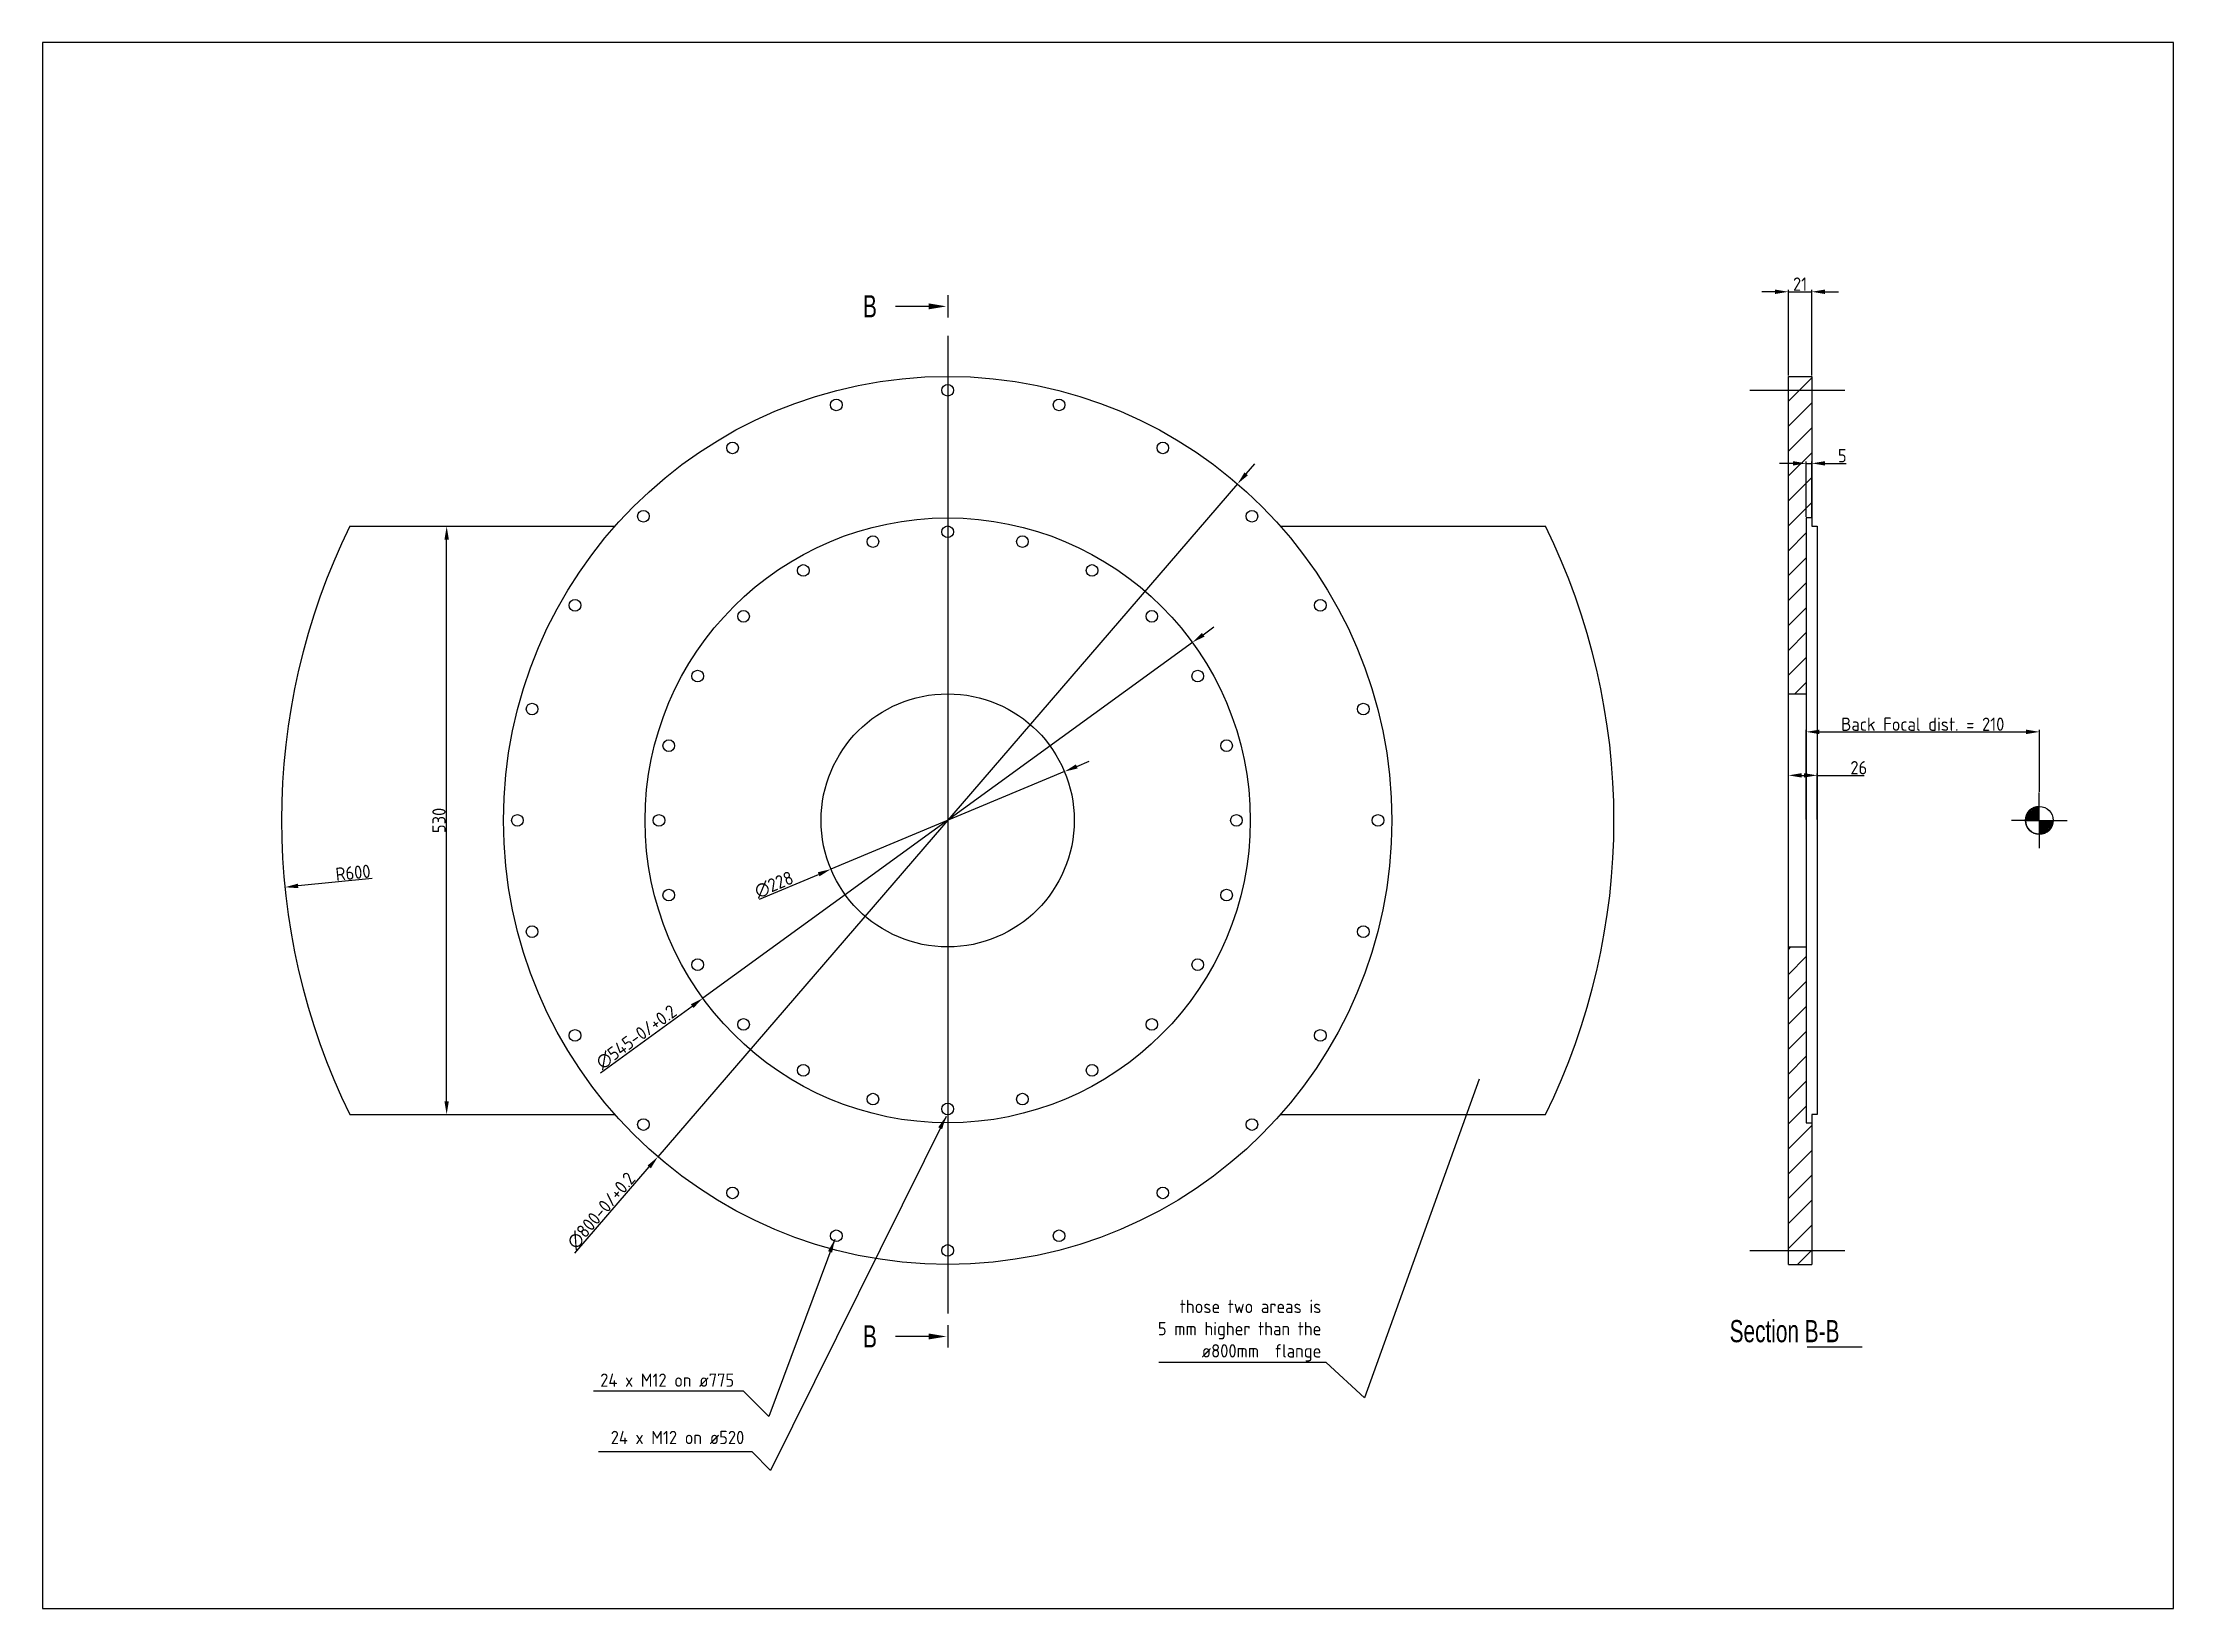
# Paper-space layout 'Layout1' of a CAD drawing. Extents: x -811 to 1108, y -705 to 705.
import ezdxf
from ezdxf.enums import TextEntityAlignment as Align

# ---------------------------------------------------------------- set-up
doc = ezdxf.new("R2010")
doc.units = 0
doc.header["$LTSCALE"] = 25
doc.layers.get('0').update_dxf_attribs({"linetype": 'CONTINUOUS'})
doc.layers.get('DEFPOINTS').update_dxf_attribs({"linetype": 'CONTINUOUS'})
for name, color, linetype in [('10', 5, 'CONTINUOUS'), ('11', 4, 'CONTINUOUS'), ('9', 7, 'CONTINUOUS')]:
    doc.layers.add(name, color=color, linetype=linetype)
doc.styles.get("Standard").update_dxf_attribs({"font": 'ISOCP.shx', "height": 12})
doc.styles.add('TXT', font='txt', dxfattribs={"width": 0.7, "height": 1})
doc.dimstyles.new('ISO-35', dxfattribs={"dimtxt": 3.5, "dimasz": 3.5, "dimexe": 1.75, "dimexo": 0.875, "dimgap": 0.875, "dimtad": 1, "dimdec": 4, "dimtxsty": 'STANDARD', "dimcen": 3.5, "dimazin": 3, "dimtfac": 1, "dimtdec": 4, "dimtmove": 0, "dimatfit": 3, "dimtolj": 1, "dimtzin": 0})

# ---------------------------------------------------------------- blocks, each defined once
blk = doc.blocks.new('*D3')
at = {"layer": '11'}
for p, q in [((749.6, 480.9), (737.6, 480.9)), ((761.6, 405.5), (761.6, 482.7)), ((761.6, 480.9), (782.6, 480.9)), ((782.6, 405.5), (782.6, 482.7)), ((794.6, 480.9), (806.6, 480.9))]:
    blk.add_line(p, q, dxfattribs=at)
for points in [[(749.6, 482.9), (749.6, 478.9), (761.6, 480.9)], [(794.6, 482.9), (794.6, 478.9), (782.6, 480.9)]]:
    blk.add_solid(points, dxfattribs=at)
at = {"layer": 'DEFPOINTS', "color": 0}
for p in [(782.6, 480.9), (761.6, 404.6), (782.6, 404.6)]:
    blk.add_point(p, dxfattribs=at)
at = {"layer": '11', "color": 6, "insert": (772.1, 487.8), "char_height": 12, "attachment_point": 5}
blk.add_mtext('\\A1;21', dxfattribs=at)
blk = doc.blocks.new('*D4')
at = {"layer": '11'}
for p, q in [((765.6, 326.3), (753.6, 326.3)), ((777.6, 278), (777.6, 328)), ((777.6, 326.3), (782.6, 326.3)), ((782.6, 278), (782.6, 328)), ((794.6, 326.3), (813.6, 326.3))]:
    blk.add_line(p, q, dxfattribs=at)
for points in [[(765.6, 328.3), (765.6, 324.3), (777.6, 326.3)], [(794.6, 328.3), (794.6, 324.3), (782.6, 326.3)]]:
    blk.add_solid(points, dxfattribs=at)
at = {"layer": 'DEFPOINTS', "color": 0}
for p in [(782.6, 326.3), (777.6, 277.1), (782.6, 277.1)]:
    blk.add_point(p, dxfattribs=at)
at = {"layer": '11', "color": 6, "insert": (810.1, 333.2), "char_height": 12, "attachment_point": 5}
blk.add_mtext('\\A1;5', dxfattribs=at)
blk = doc.blocks.new('*D5')
at = {"layer": '11'}
for p, q in [((761.6, 5.5), (761.6, 47)), ((773.6, 45.2), (775.6, 45.2)), ((787.6, 5.5), (787.6, 47)), ((787.6, 45.2), (829.8, 45.2))]:
    blk.add_line(p, q, dxfattribs=at)
for points in [[(773.6, 47.2), (773.6, 43.2), (761.6, 45.2)], [(775.6, 47.2), (775.6, 43.2), (787.6, 45.2)]]:
    blk.add_solid(points, dxfattribs=at)
at = {"layer": 'DEFPOINTS', "color": 0}
for p in [(787.6, 45.2), (761.6, 4.6), (787.6, 4.6)]:
    blk.add_point(p, dxfattribs=at)
at = {"layer": '11', "color": 6, "insert": (814.7, 52.1), "char_height": 12, "attachment_point": 5}
blk.add_mtext('\\A1;   26', dxfattribs=at)
blk = doc.blocks.new('*D6')
at = {"layer": '11'}
for p, q in [((120.7, 53.3), (131.8, 57.9)), ((109.7, 48.6), (-100.7, -39.3)), ((-165, -66.2), (-111.7, -44))]:
    blk.add_line(p, q, dxfattribs=at)
for points in [[(120, 55.1), (121.5, 51.4), (109.7, 48.6)], [(-112.5, -42.1), (-111, -45.8), (-100.7, -39.3)]]:
    blk.add_solid(points, dxfattribs=at)
at = {"layer": 'DEFPOINTS', "color": 0}
for p in [(109.7, 48.6), (-100.7, -39.3)]:
    blk.add_point(p, dxfattribs=at)
at = {"layer": '11', "color": 6, "insert": (-151.9, -53.3), "char_height": 12, "attachment_point": 5, "rotation": 22.6925}
blk.add_mtext('\\A1;∅228', dxfattribs=at)
blk = doc.blocks.new('*D7')
at = {"layer": '11'}
for p, q in [((234.6, 171.9), (244.3, 179)), ((224.9, 164.9), (-215.9, -155.6)), ((-308.2, -222.7), (-225.6, -162.6))]:
    blk.add_line(p, q, dxfattribs=at)
for points in [[(233.4, 173.6), (235.8, 170.3), (224.9, 164.9)], [(-226.8, -161), (-224.4, -164.3), (-215.9, -155.6)]]:
    blk.add_solid(points, dxfattribs=at)
at = {"layer": 'DEFPOINTS', "color": 0}
for p in [(224.9, 164.9), (-215.9, -155.6)]:
    blk.add_point(p, dxfattribs=at)
at = {"layer": '11', "color": 6, "insert": (-275.8, -190.6), "char_height": 12, "attachment_point": 5, "rotation": 36.016}
blk.add_mtext('\\A1;∅545-0/+0.2', dxfattribs=at)
blk = doc.blocks.new('*D8')
at = {"layer": '11'}
for p, q in [((265.5, 307.8), (-256.5, -298.5)), ((273.3, 316.9), (281.2, 325.9)), ((-331.2, -385.2), (-264.3, -307.6))]:
    blk.add_line(p, q, dxfattribs=at)
for points in [[(271.8, 318.2), (274.8, 315.5), (265.5, 307.8)], [(-265.8, -306.3), (-262.8, -308.9), (-256.5, -298.5)]]:
    blk.add_solid(points, dxfattribs=at)
at = {"layer": 'DEFPOINTS', "color": 0}
for p in [(265.5, 307.8), (-256.5, -298.5)]:
    blk.add_point(p, dxfattribs=at)
at = {"layer": '11', "color": 6, "insert": (-307.4, -347), "char_height": 12, "attachment_point": 5, "rotation": 49.2692}
blk.add_mtext('\\A1;∅800-0/+0.2', dxfattribs=at)
blk = doc.blocks.new('*D9')
at = {"layer": '11'}
blk.add_line((-513.9, -47.7), (-580.5, -54.4), dxfattribs=at)
blk.add_solid([(-580.7, -52.4), (-580.3, -56.4), (-592.5, -55.6)], dxfattribs=at)
at = {"layer": 'DEFPOINTS', "color": 0}
for p in [(4.5, 4.6), (-592.5, -55.6)]:
    blk.add_point(p, dxfattribs=at)
at = {"layer": '11', "color": 6, "insert": (-531, -42.5), "char_height": 12, "attachment_point": 5, "rotation": 5.7635}
blk.add_mtext('\\A1;R600', dxfattribs=at)
blk = doc.blocks.new('*D10')
at = {"layer": '11'}
for p, q in [((-532.9, 269.6), (-445, 269.6)), ((-446.7, -248.4), (-446.7, 257.6)), ((-532.9, -260.4), (-445, -260.4))]:
    blk.add_line(p, q, dxfattribs=at)
for points in [[(-448.7, 257.6), (-444.7, 257.6), (-446.7, 269.6)], [(-448.7, -248.4), (-444.7, -248.4), (-446.7, -260.4)]]:
    blk.add_solid(points, dxfattribs=at)
at = {"layer": 'DEFPOINTS', "color": 0}
for p in [(-533.8, 269.6), (-446.7, 269.6), (-533.8, -260.4)]:
    blk.add_point(p, dxfattribs=at)
at = {"layer": '11', "color": 6, "insert": (-453.6, 4.6), "char_height": 12, "attachment_point": 5, "rotation": 90}
blk.add_mtext('\\A1;530', dxfattribs=at)
blk = doc.blocks.new('BARROW-L')
at = {"layer": '10'}
blk.add_line((-0.855, -0.004), (-2.355, -0.004), dxfattribs=at)
blk.add_solid([(-0.855, 0.13), (-0.855, -0.137), (-0.055, -0.004)], dxfattribs=at)
at = {"layer": '9'}
blk.add_line((0, 0.5), (0, -0.5), dxfattribs=at)
at = {"layer": '9', "style": 'TXT', "width": 0.7}
blk.add_text('B', height=1, dxfattribs=at).set_placement((-3.5, 0), align=Align.MIDDLE)
blk = doc.blocks.new('SECT-B-B')
at = {"layer": '9'}
blk.add_line((1.016, -0.203), (3.502, -0.203), dxfattribs=at)
at = {"layer": '9', "style": 'TXT', "width": 0.7}
blk.add_text('Section B-B', height=1, dxfattribs=at).set_placement((0, 0), align=Align.CENTER)
blk = doc.blocks.new('*X15')
at = {"color": 0}
for p, q in [((100.25, 97.51), (100.25, 100)), ((100.5, 97.55), (100.5, 100)), ((100.75, 97.62), (100.75, 100)), ((101, 97.71), (101, 100)), ((101.25, 97.83), (101.25, 100)), ((101.5, 98), (101.5, 100)), ((101.75, 98.21), (101.75, 100)), ((102, 98.5), (102, 100)), ((102.25, 98.91), (102.25, 100)), ((100, 99.75), (102.49, 99.75)), ((100, 99.5), (102.45, 99.5)), ((100, 99.25), (102.38, 99.25)), ((100, 99), (102.29, 99)), ((100, 98.75), (102.17, 98.75)), ((100, 98.5), (102, 98.5)), ((100, 98.25), (101.79, 98.25)), ((100, 98), (101.5, 98)), ((100, 97.75), (101.09, 97.75))]:
    blk.add_line(p, q, dxfattribs=at)
blk = doc.blocks.new('*X14')
at = {"color": 0}
for p, q in [((97.5, 100), (100, 100)), ((97.51, 100.25), (100, 100.25)), ((97.55, 100.5), (100, 100.5)), ((97.62, 100.75), (100, 100.75)), ((97.71, 101), (100, 101)), ((97.75, 100), (97.75, 101.09)), ((97.83, 101.25), (100, 101.25)), ((98, 101.5), (100, 101.5)), ((98, 100), (98, 101.5)), ((98.21, 101.75), (100, 101.75)), ((98.25, 100), (98.25, 101.79)), ((98.5, 102), (100, 102)), ((98.5, 100), (98.5, 102)), ((98.75, 100), (98.75, 102.17)), ((98.91, 102.25), (100, 102.25)), ((99, 100), (99, 102.29)), ((99.25, 100), (99.25, 102.38)), ((99.5, 100), (99.5, 102.45)), ((99.75, 100), (99.75, 102.49)), ((100, 100), (100, 102.5))]:
    blk.add_line(p, q, dxfattribs=at)
blk = doc.blocks.new('FOCUS')
at = {"layer": '9', "color": 7}
for q in [(0, 5), (-5, 0), (0, -5), (5, 0)]:
    blk.add_line((0, 0), q, dxfattribs=at)
blk.add_circle((0, 0), 2.5, dxfattribs=at)
for start, end in [(90, 180), (180, 270), (270, 0)]:
    blk.add_arc((0, 0), 2.5, start, end, dxfattribs=at)
for name in ['*X14', '*X15']:
    blk.add_blockref(name, (-100, -100), dxfattribs=at)
blk = doc.blocks.new('*D17')
at = {"layer": '11'}
for p, q in [((777.6, 5.5), (777.6, 86.2)), ((789.6, 84.4), (975.6, 84.4)), ((987.6, 30.5), (987.6, 86.2))]:
    blk.add_line(p, q, dxfattribs=at)
for points in [[(789.6, 86.4), (789.6, 82.4), (777.6, 84.4)], [(975.6, 86.4), (975.6, 82.4), (987.6, 84.4)]]:
    blk.add_solid(points, dxfattribs=at)
at = {"layer": 'DEFPOINTS', "color": 0}
for p in [(987.6, 84.4), (987.6, 29.6), (777.6, 4.6)]:
    blk.add_point(p, dxfattribs=at)
at = {"layer": '11', "color": 6, "insert": (882.6, 91.3), "char_height": 12, "attachment_point": 5}
blk.add_mtext('\\A1;Back Focal dist. = 210', dxfattribs=at)

psp = doc.layouts.get("Layout1")

# ---------------------------------------------------------------- hatches: boundary and pattern name
at = {"layer": '10'}
h = psp.add_hatch(dxfattribs=at)
h.set_pattern_fill('ANSI31', color=256, scale=5, style=0)
h.set_pattern_definition([(45, (-159.538, 0), (-11.22532, 11.22532), [])])
h.paths.add_polyline_path([(761.566, 118.645), (777.566, 118.645), (777.566, 277.145), (782.566, 277.145), (782.566, 404.645), (761.566, 404.645)])
h.paths.add_polyline_path([(761.566, -395.355), (782.566, -395.355), (782.566, -267.855), (777.566, -267.855), (777.566, -109.355), (761.566, -109.355)])

# ---------------------------------------------------------------- linework, layer by layer
for p, q in [((761.566, -395.355), (761.566, 404.645)), ((-533.806, 269.645), (-295.123, 269.645)), ((304.126, 269.645), (542.809, 269.645)), ((782.566, 277.145), (777.566, 277.145)), ((777.566, 277.145), (777.566, -267.855)), ((761.566, 118.645), (777.566, 118.645)), ((761.566, -109.355), (777.566, -109.355)), ((-533.806, -260.355), (-295.123, -260.355)), ((304.126, -260.355), (542.809, -260.355)), ((777.566, -267.855), (782.566, -267.855)), ((761.566, -395.355), (782.566, -395.355))]:
    psp.add_line(p, q)
psp.add_lwpolyline([(-810.544, -705.325), (1108.29, -705.325), (1108.29, 705.391), (-810.544, 705.391)], close=True)
psp.add_lwpolyline([(761.566, 404.645), (782.566, 404.645), (782.566, 269.645), (787.566, 269.645), (787.566, -260.355), (782.566, -260.355), (782.566, -395.355)])
for centre, radius in [((4.501, 4.645), 400), ((-95.791, 378.942), 5.25), ((4.501, 392.145), 5.25), ((104.794, 378.942), 5.25), ((-189.249, 340.23), 5.25), ((198.251, 340.23), 5.25), ((-269.502, 278.649), 5.25), ((4.501, 4.645), 272.5), ((4.501, 264.645), 5.25), ((278.505, 278.649), 5.25), ((-62.792, 255.786), 5.25), ((71.794, 255.786), 5.25), ((-125.499, 229.812), 5.25), ((134.501, 229.812), 5.25), ((-331.083, 198.395), 5.25), ((-179.346, 188.493), 5.25), ((188.349, 188.493), 5.25), ((340.086, 198.395), 5.25), ((-220.665, 134.645), 5.25), ((229.668, 134.645), 5.25), ((4.501, 4.645), 114), ((-369.795, 104.938), 5.25), ((378.798, 104.938), 5.25), ((-246.639, 71.938), 5.25), ((255.642, 71.938), 5.25), ((-382.999, 4.645), 5.25), ((-255.499, 4.645), 5.25), ((264.501, 4.645), 5.25), ((392.001, 4.645), 5.25), ((-246.639, -62.648), 5.25), ((255.642, -62.648), 5.25), ((-369.795, -95.647), 5.25), ((378.798, -95.647), 5.25), ((-220.665, -125.355), 5.25), ((229.668, -125.355), 5.25), ((-331.083, -189.105), 5.25), ((-179.346, -179.202), 5.25), ((188.349, -179.202), 5.25), ((340.086, -189.105), 5.25), ((-125.499, -220.521), 5.25), ((134.501, -220.521), 5.25), ((-62.792, -246.495), 5.25), ((71.794, -246.495), 5.25), ((-269.502, -269.359), 5.25), ((4.501, -255.355), 5.25), ((278.505, -269.359), 5.25), ((-189.249, -330.939), 5.25), ((198.251, -330.939), 5.25), ((-95.791, -369.651), 5.25), ((104.794, -369.651), 5.25), ((4.501, -382.855), 5.25)]:
    psp.add_circle(centre, radius)
for start, end in [(153.789731, 206.210269), (333.789731, 26.210269)]:
    psp.add_arc((4.501, 4.645), 600, start, end)
at = {"layer": '11'}
for p, q in [((4.501, 441.103), (4.501, -439.728)), ((726.736, 392.145), (812.291, 392.145)), ((726.736, -382.855), (812.291, -382.855))]:
    psp.add_line(p, q, dxfattribs=at)

# ---------------------------------------------------------------- block references
for name, p, xscale, yscale in [('BARROW-L', (4.501, 467.811), 20, 20), ('FOCUS', (987.566, 4.645), 5, 5), ('BARROW-L', (4.501, -460.246), 20, 20), ('SECT-B-B', (758.121, -465.51), 20, 20)]:
    psp.add_blockref(name, p, dxfattribs=dict(at, xscale=xscale, yscale=yscale))

# ---------------------------------------------------------------- texts
at = {"layer": '10', "color": 6, "char_height": 12, "attachment_point": 9}
for s, insert in [('24 x M12 on ø775', (-187.77, -505.692)), ('24 x M12 on ø520', (-178.653, -557.339))]:
    psp.add_mtext(s, dxfattribs=dict(at, insert=insert))
at = {"layer": '11', "color": 6, "insert": (340.984, -482.906), "char_height": 12, "attachment_point": 9}
psp.add_mtext('those two areas is\\P5 mm higher than the \\Pø800mm  flange', dxfattribs=at)

# ---------------------------------------------------------------- dimensions: what is measured, and where the dimension line sits
at = {"layer": '11'}
for base, p1, p2, picture, middle in [((782.566, 480.902), (761.566, 404.645), (782.566, 404.645), '*D3', (772.066, 487.778)), ((782.566, 326.296), (777.566, 277.145), (782.566, 277.145), '*D4', (810.09, 333.171))]:
    dim = psp.add_linear_dim(base=base, p1=p1, p2=p2, dimstyle='ISO-35', override={"dimasz": 12, "dimdec": 2, "dimdle": 1.5, "dimclrd": 256, "dimclre": 256, "dimclrt": 6, "dimtfac": 0.7, "dimtdec": 2}, dxfattribs=at)
    dim.commit()
    dim.dimension.update_dxf_attribs({"geometry": picture, "text_midpoint": middle})
dim = psp.add_diameter_dim_2p(p1=(265.504, 307.759), p2=(-256.501, -298.468), text='<>-0/+0.2', dimstyle='ISO-35', override={"dimasz": 12, "dimdec": 2, "dimdle": 1.5, "dimclrd": 256, "dimclre": 256, "dimclrt": 6, "dimtfac": 0.7, "dimtdec": 2}, dxfattribs=at)
dim.commit()
dim.dimension.update_dxf_attribs({"geometry": '*D8', "text_midpoint": (-302.196, -351.536), "dimtype": 163})
dim = psp.add_linear_dim(base=(-446.713, 269.645), p1=(-533.806, -260.355), p2=(-533.806, 269.645), angle=90, dimstyle='ISO-35', override={"dimasz": 12, "dimdec": 2, "dimdle": 1.5, "dimclrd": 256, "dimclre": 256, "dimclrt": 6, "dimtfac": 0.7, "dimtdec": 2}, dxfattribs=at)
dim.commit()
dim.dimension.update_dxf_attribs({"geometry": '*D10', "text_midpoint": (-453.588, 4.645)})
dim = psp.add_diameter_dim_2p(p1=(224.914, 164.879), p2=(-215.911, -155.588), text='<>-0/+0.2', dimstyle='ISO-35', override={"dimasz": 12, "dimdec": 2, "dimdle": 1.5, "dimclrd": 256, "dimclre": 256, "dimclrt": 6, "dimtfac": 0.7, "dimtdec": 2}, dxfattribs=at)
dim.commit()
dim.dimension.update_dxf_attribs({"geometry": '*D7', "text_midpoint": (-271.75, -196.181)})
for base, p1, p2, text, picture, middle in [((987.566, 84.423), (777.566, 4.645), (987.566, 29.645), 'Back Focal dist. = <>', '*D17', (882.566, 91.314)), ((787.566, 45.216), (761.566, 4.645), (787.566, 4.645), '   <>', '*D5', (814.691, 52.093))]:
    dim = psp.add_linear_dim(base=base, p1=p1, p2=p2, text=text, dimstyle='ISO-35', override={"dimasz": 12, "dimdec": 2, "dimdle": 1.5, "dimclrd": 256, "dimclre": 256, "dimclrt": 6, "dimtfac": 0.7, "dimtdec": 2}, dxfattribs=at)
    dim.commit()
    dim.dimension.update_dxf_attribs({"geometry": picture, "text_midpoint": middle})
dim = psp.add_diameter_dim_2p(p1=(109.677, 48.625), p2=(-100.674, -39.334), dimstyle='ISO-35', override={"dimasz": 12, "dimdec": 2, "dimdle": 1.5, "dimclrd": 256, "dimclre": 256, "dimclrt": 6, "dimtfac": 0.7, "dimtdec": 2}, dxfattribs=at)
dim.commit()
dim.dimension.update_dxf_attribs({"geometry": '*D6', "text_midpoint": (-149.271, -59.655), "dimtype": 163})
dim = psp.add_radius_dim(center=(4.501, 4.645), mpoint=(-592.466, -55.608), dimstyle='ISO-35', override={"dimasz": 12, "dimdec": 2, "dimdle": 1.5, "dimclrd": 256, "dimclre": 256, "dimclrt": 6, "dimtfac": 0.7, "dimtdec": 2}, dxfattribs=at)
dim.commit()
dim.dimension.update_dxf_attribs({"geometry": '*D9', "text_midpoint": (-530.281, -49.331), "dimtype": 164})

# ---------------------------------------------------------------- leaders
at = {"layer": '11', "annotation_type": 0, "has_hookline": 1, "hookline_direction": 1, "text_width": 146.4}
psp.add_leader([(483.164, -228.58), (379.844, -515.681), (345.359, -483.781), (341.859, -483.781)], dimstyle='ISO-35', override={"dimdec": 2, "dimdle": 1.5, "dimclrd": 256, "dimclre": 256, "dimclrt": 6, "dimtfac": 0.7, "dimtdec": 2}, dxfattribs=at)
at = {"layer": '11'}
for points in [[(3.031, -261.999), (-154.987, -581), (-171.701, -564.291), (-309.967, -564.291)], [(-97.25, -372.89), (-156.506, -532.391), (-179.298, -509.605), (-314.525, -509.605)]]:
    psp.add_leader(points, dimstyle='ISO-35', override={"dimasz": 12, "dimdec": 2, "dimdle": 1.5, "dimclrd": 256, "dimclre": 256, "dimclrt": 6, "dimtfac": 0.7, "dimtdec": 2}, dxfattribs=at)

doc.saveas('drawing.dxf')
